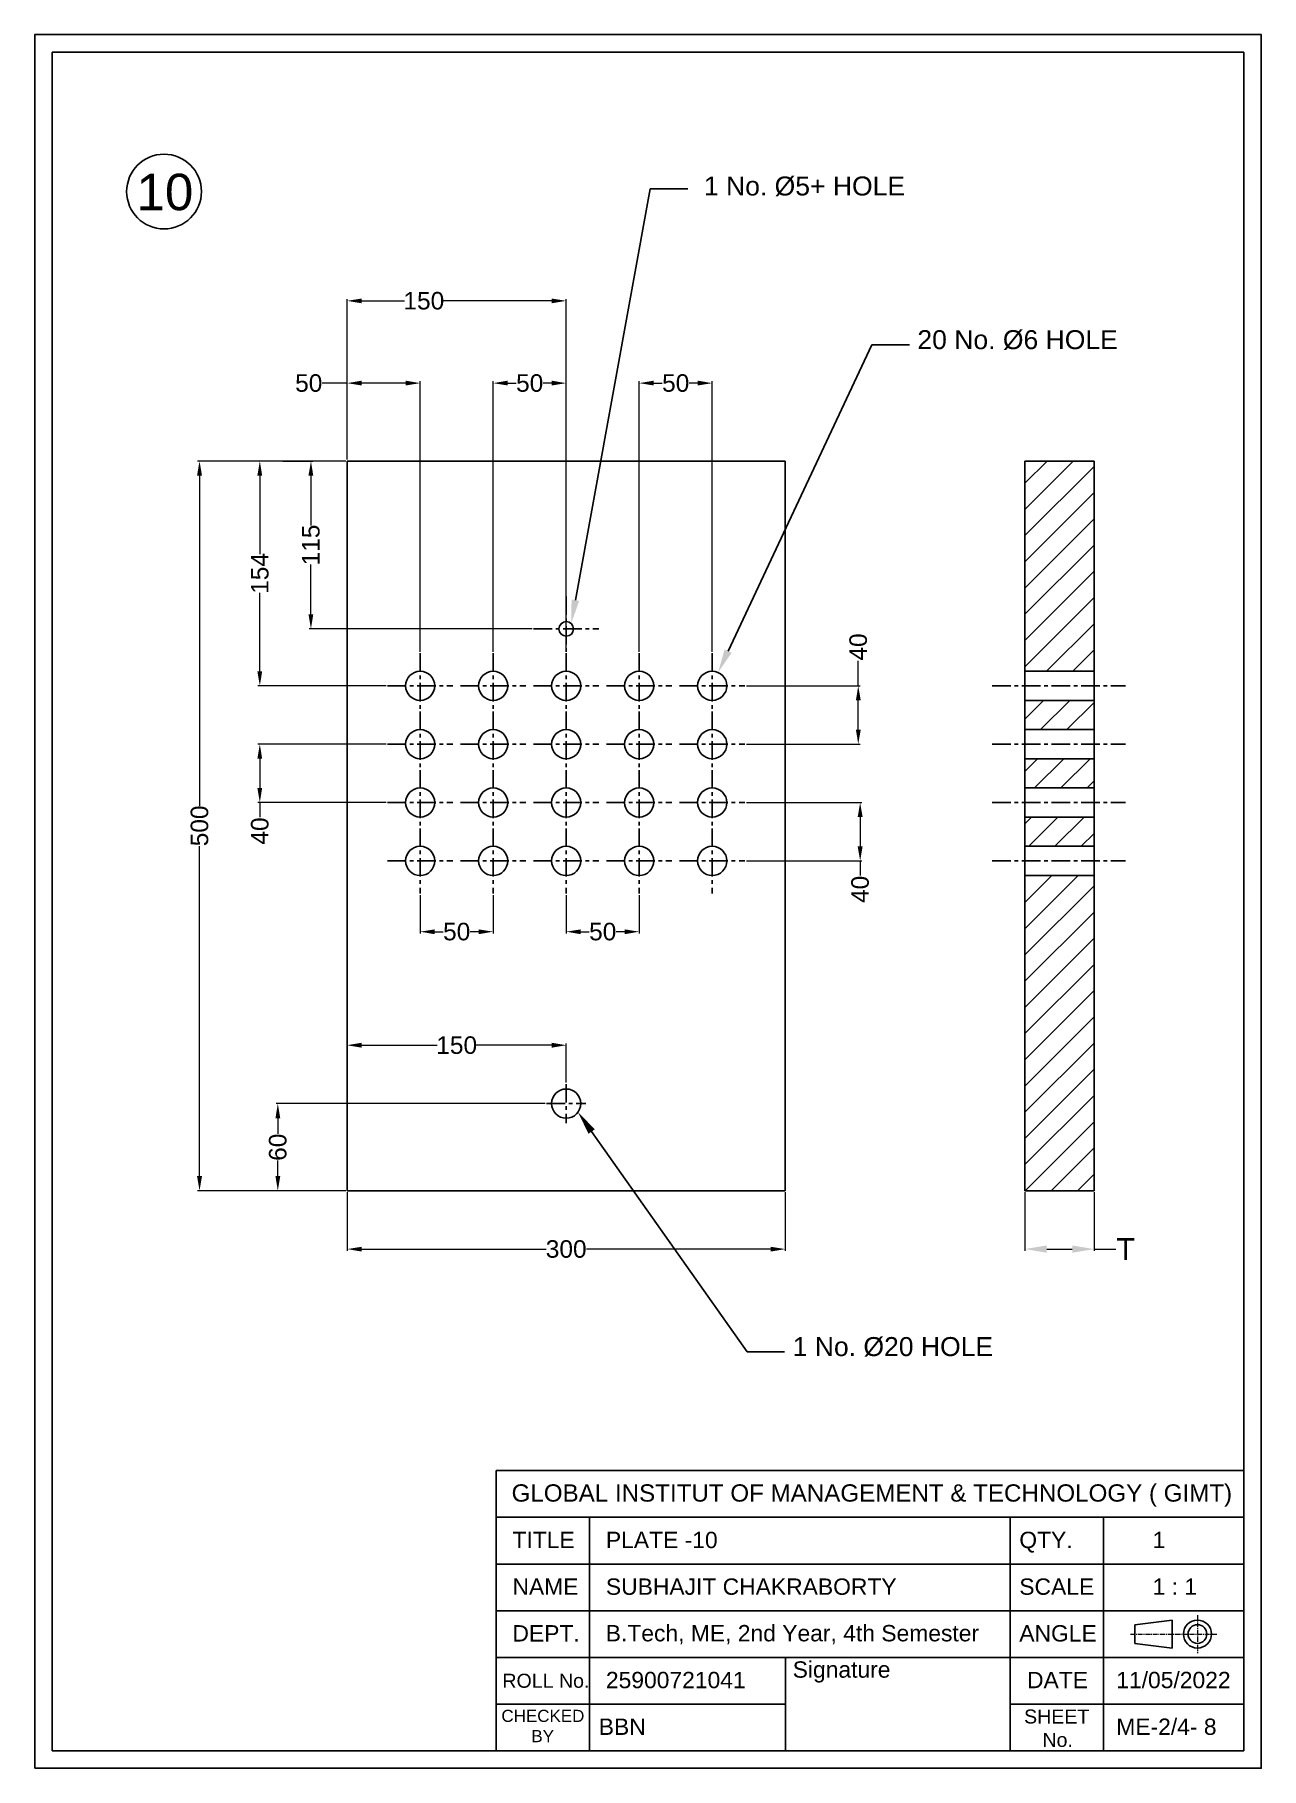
# Model space of a CAD drawing. Header units: millimetres. Extents: x 215 to 15965, y -6575 to 857.
# Drawn here: x 14088 to 14928, y -6500 to -5312 of the extents above; entities that cross this region are included whole.
import ezdxf
from ezdxf import colors
from ezdxf.entities.mleader import LeaderData, LeaderLine
from ezdxf.math import Vec2, Vec3

# ---------------------------------------------------------------- set-up
doc = ezdxf.new("R2010")
doc.units = ezdxf.units.MM
doc.linetypes.add('CENTER', pattern=[50.8, 31.75, -6.35, 6.35, -6.35])
doc.styles.get("Standard").update_dxf_attribs({"font": 'arial.ttf'})
doc.dimstyles.new('BIJU SP. D-LINE', dxfattribs={"dimtxt": 6, "dimasz": 5.5, "dimexe": 1.25, "dimexo": 1, "dimtad": 0, "dimdec": 0, "dimdsep": 46, "dimtxsty": 'Standard', "dimcen": 2.5, "dimclrd": 200, "dimclre": 200, "dimclrt": 256, "dimadec": 0, "dimazin": 0, "dimtm": 1e-09, "dimtfac": 1, "dimtdec": 0, "dimtmove": 0, "dimatfit": 3, "dimfxl": 0, "dimlwd": 13, "dimlwe": 13, "dimarcsym": 0})

msp = doc.modelspace()

# ---------------------------------------------------------------- texts
at = {"attachment_point": 1}
for s, width, insert, char_height in [('10', 42.736, (14157.3, -5407.1), 25), ('1 No. %%C5+ HOLE', 277.891, (14545.8, -5409), 13), ('20 No. %%C6 HOLE', 277.891, (14692, -5514.3), 13), ('1 No. %%C20 HOLE', 277.891, (14606.6, -6204.3), 13)]:
    msp.add_mtext_dynamic_manual_height_columns(s, width=width, gutter_width=12.5, heights=[0], dxfattribs=dict(at, insert=insert, char_height=char_height))

# ---------------------------------------------------------------- blocks, each defined once
blk = doc.blocks.new('*D609')
at = {"color": 200, "lineweight": 13, "transparency": 16777216}
for p, q in [((14300.5, -5604), (14240.4, -5604)), ((14241.7, -5614), (14241.7, -5667.7)), ((14241.7, -5748), (14241.7, -5694.3)), ((14328.2, -5758), (14240.4, -5758))]:
    blk.add_line(p, q, dxfattribs=at)
at = {"color": 200, "transparency": 16777216}
for points in [[(14240, -5614), (14243.3, -5614), (14241.7, -5604)], [(14240, -5748), (14243.3, -5748), (14241.7, -5758)]]:
    blk.add_solid(points, dxfattribs=at)
at = {"layer": 'Defpoints', "color": 0, "transparency": 16777216}
for p in [(14301.5, -5604), (14241.7, -5758), (14329.2, -5758)]:
    blk.add_point(p, dxfattribs=at)
at = {"transparency": 16777216, "insert": (14241.7, -5681), "char_height": 12, "attachment_point": 5, "rotation": 90}
blk.add_mtext('154', dxfattribs=at)
blk = doc.blocks.new('*D605')
at = {"color": 200, "lineweight": 13, "transparency": 16777216}
for p, q in [((14651.5, -5758), (14651.5, -5740.8)), ((14574.9, -5758), (14652.8, -5758)), ((14651.5, -5788), (14651.5, -5768)), ((14574.9, -5798), (14652.8, -5798))]:
    blk.add_line(p, q, dxfattribs=at)
at = {"color": 200, "transparency": 16777216}
for points in [[(14649.9, -5768), (14653.2, -5768), (14651.5, -5758)], [(14649.9, -5788), (14653.2, -5788), (14651.5, -5798)]]:
    blk.add_solid(points, dxfattribs=at)
at = {"layer": 'Defpoints', "color": 0, "transparency": 16777216}
for p in [(14573.9, -5758), (14573.9, -5798), (14651.5, -5798)]:
    blk.add_point(p, dxfattribs=at)
at = {"transparency": 16777216, "insert": (14651.5, -5731.4), "char_height": 12, "attachment_point": 5, "rotation": 90}
blk.add_mtext('40', dxfattribs=at)
blk = doc.blocks.new('*D607')
at = {"color": 200, "lineweight": 13, "transparency": 16777216}
for p, q in [((14574.9, -5838), (14654, -5838)), ((14652.8, -5848), (14652.8, -5868)), ((14574.9, -5878), (14654, -5878)), ((14652.8, -5878), (14652.8, -5888))]:
    blk.add_line(p, q, dxfattribs=at)
at = {"color": 200, "transparency": 16777216}
for points in [[(14651.1, -5848), (14654.5, -5848), (14652.8, -5838)], [(14651.1, -5868), (14654.5, -5868), (14652.8, -5878)]]:
    blk.add_solid(points, dxfattribs=at)
at = {"layer": 'Defpoints', "color": 0, "transparency": 16777216}
for p in [(14573.9, -5838), (14573.9, -5878), (14652.8, -5878)]:
    blk.add_point(p, dxfattribs=at)
at = {"transparency": 16777216, "insert": (14652.8, -5897.5), "char_height": 12, "attachment_point": 5, "rotation": 90}
blk.add_mtext('40', dxfattribs=at)
blk = doc.blocks.new('*D610')
at = {"color": 200, "lineweight": 13, "transparency": 16777216}
for p, q in [((14301.5, -5550.6), (14284.4, -5550.6)), ((14301.5, -5603), (14301.5, -5549.3)), ((14341.5, -5550.6), (14311.5, -5550.6)), ((14351.5, -5734.7), (14351.5, -5549.3))]:
    blk.add_line(p, q, dxfattribs=at)
at = {"color": 200, "transparency": 16777216}
for points in [[(14311.5, -5548.9), (14311.5, -5552.2), (14301.5, -5550.6)], [(14341.5, -5548.9), (14341.5, -5552.2), (14351.5, -5550.6)]]:
    blk.add_solid(points, dxfattribs=at)
at = {"layer": 'Defpoints', "color": 0, "transparency": 16777216}
for p in [(14351.5, -5550.6), (14301.5, -5604), (14351.5, -5735.7)]:
    blk.add_point(p, dxfattribs=at)
at = {"transparency": 16777216, "insert": (14275.2, -5550.6), "char_height": 12, "attachment_point": 5}
blk.add_mtext('50', dxfattribs=at)
blk = doc.blocks.new('*D611')
at = {"color": 200, "lineweight": 13, "transparency": 16777216}
for p, q in [((14401.5, -5734.7), (14401.5, -5549.3)), ((14411.5, -5550.6), (14417.3, -5550.6)), ((14441.5, -5550.6), (14435.7, -5550.6)), ((14451.5, -5734.7), (14451.5, -5549.3))]:
    blk.add_line(p, q, dxfattribs=at)
at = {"color": 200, "transparency": 16777216}
for points in [[(14411.5, -5548.9), (14411.5, -5552.2), (14401.5, -5550.6)], [(14441.5, -5548.9), (14441.5, -5552.2), (14451.5, -5550.6)]]:
    blk.add_solid(points, dxfattribs=at)
at = {"layer": 'Defpoints', "color": 0, "transparency": 16777216}
for p in [(14451.5, -5550.6), (14401.5, -5735.7), (14451.5, -5735.7)]:
    blk.add_point(p, dxfattribs=at)
at = {"transparency": 16777216, "insert": (14426.5, -5550.6), "char_height": 12, "attachment_point": 5}
blk.add_mtext('50', dxfattribs=at)
blk = doc.blocks.new('*D612')
at = {"color": 200, "lineweight": 13, "transparency": 16777216}
for p, q in [((14501.5, -5734.7), (14501.5, -5549.3)), ((14511.5, -5550.6), (14517.3, -5550.6)), ((14541.5, -5550.6), (14535.7, -5550.6)), ((14551.5, -5734.7), (14551.5, -5549.3))]:
    blk.add_line(p, q, dxfattribs=at)
at = {"color": 200, "transparency": 16777216}
for points in [[(14511.5, -5548.9), (14511.5, -5552.2), (14501.5, -5550.6)], [(14541.5, -5548.9), (14541.5, -5552.2), (14551.5, -5550.6)]]:
    blk.add_solid(points, dxfattribs=at)
at = {"layer": 'Defpoints', "color": 0, "transparency": 16777216}
for p in [(14551.5, -5550.6), (14501.5, -5735.7), (14551.5, -5735.7)]:
    blk.add_point(p, dxfattribs=at)
at = {"transparency": 16777216, "insert": (14526.5, -5550.6), "char_height": 12, "attachment_point": 5}
blk.add_mtext('50', dxfattribs=at)
blk = doc.blocks.new('*D613')
at = {"color": 200, "lineweight": 13, "transparency": 16777216}
for p, q in [((14301.5, -6105), (14301.5, -6145.3)), ((14601.5, -6105), (14601.5, -6145.3)), ((14311.5, -6144), (14437.7, -6144)), ((14591.5, -6144), (14465.4, -6144))]:
    blk.add_line(p, q, dxfattribs=at)
at = {"color": 200, "transparency": 16777216}
for points in [[(14311.5, -6142.4), (14311.5, -6145.7), (14301.5, -6144)], [(14591.5, -6142.4), (14591.5, -6145.7), (14601.5, -6144)]]:
    blk.add_solid(points, dxfattribs=at)
at = {"layer": 'Defpoints', "color": 0, "transparency": 16777216}
for p in [(14301.5, -6104), (14601.5, -6104), (14601.5, -6144)]:
    blk.add_point(p, dxfattribs=at)
at = {"transparency": 16777216, "insert": (14451.5, -6144), "char_height": 12, "attachment_point": 5}
blk.add_mtext('300', dxfattribs=at)
blk = doc.blocks.new('*D608')
at = {"color": 200, "lineweight": 13, "transparency": 16777216}
for p, q in [((14300.5, -5604), (14199.1, -5604)), ((14200.4, -5614), (14200.4, -5840.2)), ((14200.4, -6094), (14200.4, -5867.9)), ((14300.5, -6104), (14199.1, -6104))]:
    blk.add_line(p, q, dxfattribs=at)
at = {"color": 200, "transparency": 16777216}
for points in [[(14198.7, -5614), (14202.1, -5614), (14200.4, -5604)], [(14198.7, -6094), (14202.1, -6094), (14200.4, -6104)]]:
    blk.add_solid(points, dxfattribs=at)
at = {"layer": 'Defpoints', "color": 0, "transparency": 16777216}
for p in [(14301.5, -5604), (14200.4, -6104), (14301.5, -6104)]:
    blk.add_point(p, dxfattribs=at)
at = {"transparency": 16777216, "insert": (14200.4, -5854), "char_height": 12, "attachment_point": 5, "rotation": 90}
blk.add_mtext('500', dxfattribs=at)
blk = doc.blocks.new('*D614')
at = {"color": 200, "lineweight": 13, "transparency": 16777216}
for p, q in [((14351.5, -5901.4), (14351.5, -5927.8)), ((14401.5, -5901.4), (14401.5, -5927.8)), ((14361.5, -5926.5), (14367.3, -5926.5)), ((14391.5, -5926.5), (14385.7, -5926.5))]:
    blk.add_line(p, q, dxfattribs=at)
at = {"color": 200, "transparency": 16777216}
for points in [[(14361.5, -5924.9), (14361.5, -5928.2), (14351.5, -5926.5)], [(14391.5, -5924.9), (14391.5, -5928.2), (14401.5, -5926.5)]]:
    blk.add_solid(points, dxfattribs=at)
at = {"layer": 'Defpoints', "color": 0, "transparency": 16777216}
for p in [(14351.5, -5900.4), (14401.5, -5900.4), (14401.5, -5926.5)]:
    blk.add_point(p, dxfattribs=at)
at = {"transparency": 16777216, "insert": (14376.5, -5926.5), "char_height": 12, "attachment_point": 5}
blk.add_mtext('50', dxfattribs=at)
blk = doc.blocks.new('*D615')
at = {"color": 200, "lineweight": 13, "transparency": 16777216}
for p, q in [((14451.5, -5901.4), (14451.5, -5927.8)), ((14501.5, -5901.4), (14501.5, -5927.8)), ((14461.5, -5926.5), (14467.3, -5926.5)), ((14491.5, -5926.5), (14485.7, -5926.5))]:
    blk.add_line(p, q, dxfattribs=at)
at = {"color": 200, "transparency": 16777216}
for points in [[(14461.5, -5924.9), (14461.5, -5928.2), (14451.5, -5926.5)], [(14491.5, -5924.9), (14491.5, -5928.2), (14501.5, -5926.5)]]:
    blk.add_solid(points, dxfattribs=at)
at = {"layer": 'Defpoints', "color": 0, "transparency": 16777216}
for p in [(14451.5, -5900.4), (14501.5, -5900.4), (14501.5, -5926.5)]:
    blk.add_point(p, dxfattribs=at)
at = {"transparency": 16777216, "insert": (14476.5, -5926.5), "char_height": 12, "attachment_point": 5}
blk.add_mtext('50', dxfattribs=at)
blk = doc.blocks.new('*D606')
at = {"color": 200, "lineweight": 13, "transparency": 16777216}
for p, q in [((14328.2, -5798), (14240.4, -5798)), ((14241.7, -5808), (14241.7, -5828)), ((14328.2, -5838), (14240.4, -5838)), ((14241.7, -5838), (14241.7, -5848))]:
    blk.add_line(p, q, dxfattribs=at)
at = {"color": 200, "transparency": 16777216}
for points in [[(14240, -5808), (14243.3, -5808), (14241.7, -5798)], [(14240, -5828), (14243.3, -5828), (14241.7, -5838)]]:
    blk.add_solid(points, dxfattribs=at)
at = {"layer": 'Defpoints', "color": 0, "transparency": 16777216}
for p in [(14329.2, -5798), (14241.7, -5838), (14329.2, -5838)]:
    blk.add_point(p, dxfattribs=at)
at = {"transparency": 16777216, "insert": (14241.7, -5857.5), "char_height": 12, "attachment_point": 5, "rotation": 90}
blk.add_mtext('40', dxfattribs=at)
blk = doc.blocks.new('*D616')
at = {"color": 200, "lineweight": 13, "transparency": 16777216}
for p, q in [((14765.6, -6105), (14765.6, -6145.3)), ((14813, -6105), (14813, -6145.3)), ((14780.6, -6144), (14798, -6144)), ((14813, -6144), (14828, -6144))]:
    blk.add_line(p, q, dxfattribs=at)
at = {"color": 200, "transparency": 16777216}
for points in [[(14780.6, -6141.5), (14780.6, -6146.5), (14765.6, -6144)], [(14798, -6141.5), (14798, -6146.5), (14813, -6144)]]:
    blk.add_solid(points, dxfattribs=at)
at = {"layer": 'Defpoints', "color": 0, "transparency": 16777216}
for p in [(14765.6, -6104), (14813, -6104), (14813, -6144)]:
    blk.add_point(p, dxfattribs=at)
at = {"transparency": 16777216, "insert": (14834.6, -6144), "char_height": 15, "attachment_point": 5}
blk.add_mtext('T', dxfattribs=at)
blk = doc.blocks.new('A$C57C14B3D')
for p, q in [((316, 204), (316, 12)), ((316, 204), (828, 204)), ((828, 12), (828, 204)), ((828, 172), (316, 172)), ((380, 172), (380, 12)), ((668, 172), (668, 12)), ((732, 172), (732, 12)), ((828, 140), (316, 140)), ((828, 108), (316, 108)), ((753.4, 98.4), (779, 101.6)), ((753.4, 98.4), (753.4, 85.6)), ((779, 101.6), (779, 82.4)), ((753.4, 85.6), (779, 82.4)), ((316, 76), (828, 76)), ((514.1, 12), (514.1, 76)), ((316, 44), (514.1, 44)), ((668, 44), (828, 44)), ((316, 12), (828, 12))]:
    blk.add_line(p, q)
at = {"color": 6, "linetype": 'CENTER', "lineweight": 13, "ltscale": 0.1}
for p, q in [((796.3, 105), (796.3, 79)), ((750.5, 92), (809.8, 92))]:
    blk.add_line(p, q, dxfattribs=at)
at = {"color": 0}
for points in [[(0, 0), (840, 0), (840, 1188), (0, 1188)], [(12, 12), (828, 12), (828, 1176), (12, 1176)]]:
    blk.add_lwpolyline(points, close=True, dxfattribs=at)
for radius in [9.6, 6.4]:
    blk.add_circle((796.3, 92), radius)
at = {"attachment_point": 1}
for s, width, insert, char_height in [('GLOBAL INSTITUT OF MANAGEMENT & TECHNOLOGY ( GIMT)', 597.904, (326.6, 194.6), 11.84), ('TITLE', 160, (327.2, 162.1), 11.2), ('PLATE -10', 95.926, (391.2, 162.1), 11.2), ('QTY.', 160, (674.3, 162.1), 11.2), ('1', 160, (765.6, 162.1), 11.2), ('NAME', 160, (327.2, 130.1), 11.2), ('SUBHAJIT CHAKRABORTY', 471.098, (391.2, 130.1), 11.2), ('SCALE', 160, (674.3, 130.1), 11.2), ('1 : 1', 160, (765.6, 130.1), 11.2), ('DEPT.', 160, (327.2, 98.1), 11.2), ('B.Tech, ME, 2nd Year, 4th Semester ', 499.147, (391.1, 98.2), 11.2), ('ANGLE', 160, (674.3, 98.1), 11.2), ('Signature ', 160, (519.1, 73.3), 11.2), ('ROLL No.', 160, (320.3, 64.8), 9.6), ('25900721041', 160, (391.2, 66.1), 11.2), ('DATE', 160, (679.6, 66.1), 11.2), ('11/05/2022', 160, (740.7, 66.1), 11.2), ('\\pi-17.774;CHECKED\\P\\pi2.7621;BY', 20.087, (337.4, 40.1), 8.32), ('\\pi-14.14871,t110.65129;SHEET \\P\\pi-1.56917,t123.23083;No.', 15.544, (691.7, 40.3), 9.6), ('BBN', 160, (386.3, 34.1), 11.2), ('ME-2/4- 8', 160, (740.7, 34.1), 11.2)]:
    blk.add_mtext_dynamic_manual_height_columns(s, width=width, gutter_width=12.5, heights=[0], dxfattribs=dict(at, insert=insert, char_height=char_height))
blk = doc.blocks.new('*D618')
at = {"color": 200, "lineweight": 13, "transparency": 16777216}
for p, q in [((14437.1, -6044.3), (14252.8, -6044.3)), ((14254, -6054.3), (14254, -6065)), ((14254, -6094), (14254, -6083.4)), ((14300.5, -6104), (14252.8, -6104))]:
    blk.add_line(p, q, dxfattribs=at)
at = {"color": 200, "transparency": 16777216}
for points in [[(14252.4, -6054.3), (14255.7, -6054.3), (14254, -6044.3)], [(14252.4, -6094), (14255.7, -6094), (14254, -6104)]]:
    blk.add_solid(points, dxfattribs=at)
at = {"layer": 'Defpoints', "color": 0, "transparency": 16777216}
for p in [(14438.1, -6044.3), (14254, -6104), (14301.5, -6104)]:
    blk.add_point(p, dxfattribs=at)
at = {"transparency": 16777216, "insert": (14254, -6074.2), "char_height": 12, "attachment_point": 5, "rotation": 90}
blk.add_mtext('60', dxfattribs=at)
blk = doc.blocks.new('*D619')
at = {"color": 200, "lineweight": 13, "transparency": 16777216}
for p, q in [((14301.5, -6015.5), (14301.5, -6003.1)), ((14311.5, -6004.3), (14363.2, -6004.3)), ((14441.5, -6004.3), (14389.8, -6004.3)), ((14451.5, -6029.9), (14451.5, -6003.1))]:
    blk.add_line(p, q, dxfattribs=at)
at = {"color": 200, "transparency": 16777216}
for points in [[(14311.5, -6002.6), (14311.5, -6006), (14301.5, -6004.3)], [(14441.5, -6002.6), (14441.5, -6006), (14451.5, -6004.3)]]:
    blk.add_solid(points, dxfattribs=at)
at = {"layer": 'Defpoints', "color": 0, "transparency": 16777216}
for p in [(14301.5, -6004.3), (14301.5, -6016.5), (14451.5, -6030.9)]:
    blk.add_point(p, dxfattribs=at)
at = {"transparency": 16777216, "insert": (14376.5, -6004.3), "char_height": 12, "attachment_point": 5}
blk.add_mtext('150', dxfattribs=at)
blk = doc.blocks.new('*D642')
at = {"color": 200, "lineweight": 13, "transparency": 16777216}
for p, q in [((14257.5, -5604), (14277.9, -5604)), ((14276.7, -5614), (14276.7, -5648.2)), ((14276.7, -5709), (14276.7, -5674.9)), ((14428.2, -5719), (14275.4, -5719))]:
    blk.add_line(p, q, dxfattribs=at)
at = {"color": 200, "transparency": 16777216}
for points in [[(14275, -5614), (14278.3, -5614), (14276.7, -5604)], [(14275, -5709), (14278.3, -5709), (14276.7, -5719)]]:
    blk.add_solid(points, dxfattribs=at)
at = {"layer": 'Defpoints', "color": 0, "transparency": 16777216}
for p in [(14256.5, -5604), (14276.7, -5719), (14429.2, -5719)]:
    blk.add_point(p, dxfattribs=at)
at = {"transparency": 16777216, "insert": (14276.7, -5661.5), "char_height": 12, "attachment_point": 5, "rotation": 90}
blk.add_mtext('115', dxfattribs=at)
blk = doc.blocks.new('*D643')
at = {"color": 200, "lineweight": 13, "transparency": 16777216}
for p, q in [((14301.5, -5603), (14301.5, -5493)), ((14311.5, -5494.2), (14340.7, -5494.2)), ((14441.5, -5494.2), (14367.3, -5494.2)), ((14451.5, -5695.7), (14451.5, -5493))]:
    blk.add_line(p, q, dxfattribs=at)
at = {"color": 200, "transparency": 16777216}
for points in [[(14311.5, -5492.6), (14311.5, -5495.9), (14301.5, -5494.2)], [(14441.5, -5492.6), (14441.5, -5495.9), (14451.5, -5494.2)]]:
    blk.add_solid(points, dxfattribs=at)
at = {"layer": 'Defpoints', "color": 0, "transparency": 16777216}
for p in [(14451.5, -5494.2), (14301.5, -5604), (14451.5, -5696.7)]:
    blk.add_point(p, dxfattribs=at)
at = {"transparency": 16777216, "insert": (14354, -5494.2), "char_height": 12, "attachment_point": 5}
blk.add_mtext('150', dxfattribs=at)

# ---------------------------------------------------------------- dimensions: what is measured, and where the dimension line sits
for base, p1, p2, picture, middle in [((14451.5, -5494.2), (14301.5, -5604), (14451.5, -5696.7), '*D643', (14354, -5494.2)), ((14351.5, -5550.6), (14301.5, -5604), (14351.5, -5735.7), '*D610', (14275.2, -5550.6)), ((14451.5, -5550.6), (14401.5, -5735.7), (14451.5, -5735.7), '*D611', (14426.5, -5550.6))]:
    dim = msp.add_linear_dim(base=base, p1=p1, p2=p2, dimstyle='BIJU SP. D-LINE', override={"dimtxt": 12, "dimasz": 10})
    dim.commit()
    dim.dimension.update_dxf_attribs({"geometry": picture, "text_midpoint": middle, "dimtype": 160})
for base, p1, p2, picture, middle in [((14551.5, -5550.6), (14501.5, -5735.7), (14551.5, -5735.7), '*D612', (14526.5, -5550.6)), ((14401.5, -5926.5), (14351.5, -5900.4), (14401.5, -5900.4), '*D614', (14376.5, -5926.5)), ((14501.5, -5926.5), (14451.5, -5900.4), (14501.5, -5900.4), '*D615', (14476.5, -5926.5)), ((14301.5, -6004.3), (14451.5, -6030.9), (14301.5, -6016.5), '*D619', (14376.5, -6004.3)), ((14601.5, -6144), (14301.5, -6104), (14601.5, -6104), '*D613', (14451.5, -6144))]:
    dim = msp.add_linear_dim(base=base, p1=p1, p2=p2, dimstyle='BIJU SP. D-LINE', override={"dimtxt": 12, "dimasz": 10})
    dim.commit()
    dim.dimension.update_dxf_attribs({"geometry": picture, "text_midpoint": middle})
for base, p1, p2, picture, middle in [((14200.4, -6104), (14301.5, -5604), (14301.5, -6104), '*D608', (14200.4, -5854)), ((14241.7, -5758), (14301.5, -5604), (14329.2, -5758), '*D609', (14241.7, -5681)), ((14276.7, -5719), (14256.5, -5604), (14429.2, -5719), '*D642', (14276.7, -5661.5)), ((14241.7, -5838), (14329.2, -5798), (14329.2, -5838), '*D606', (14241.7, -5857.5)), ((14652.8, -5878), (14573.9, -5838), (14573.9, -5878), '*D607', (14652.8, -5897.5)), ((14254, -6104), (14438.1, -6044.3), (14301.5, -6104), '*D618', (14254, -6074.2))]:
    dim = msp.add_linear_dim(base=base, p1=p1, p2=p2, angle=90, dimstyle='BIJU SP. D-LINE', override={"dimtxt": 12, "dimasz": 10})
    dim.commit()
    dim.dimension.update_dxf_attribs({"geometry": picture, "text_midpoint": middle})
dim = msp.add_linear_dim(base=(14651.5, -5798), p1=(14573.9, -5758), p2=(14573.9, -5798), angle=90, dimstyle='BIJU SP. D-LINE', override={"dimtxt": 12, "dimasz": 10})
dim.commit()
dim.dimension.update_dxf_attribs({"geometry": '*D605', "text_midpoint": (14651.5, -5731.4), "dimtype": 160})
dim = msp.add_linear_dim(base=(14813, -6144), p1=(14765.6, -6104), p2=(14813, -6104), text='T', dimstyle='BIJU SP. D-LINE', override={"dimtxt": 15, "dimasz": 15})
dim.commit()
dim.dimension.update_dxf_attribs({"geometry": '*D616', "text_midpoint": (14834.6, -6144), "dimtype": 160})

# ---------------------------------------------------------------- hatches: boundary and pattern name
at = {"true_color": 0x58ba48}
h = msp.add_hatch(dxfattribs=at)
h.set_pattern_fill('ANSI31', color=85, scale=4)
h.set_pattern_definition([(45, (3717.414, 0), (-8.980256, 8.980256), [])])
h.paths.add_polyline_path([(14813, -5604), (14765.6, -5604), (14765.6, -5748), (14813, -5748)])
h.paths.add_polyline_path([(14813, -5788), (14813, -5768), (14765.6, -5768), (14765.6, -5788)])
h.paths.add_polyline_path([(14813, -5828), (14813, -5808), (14765.6, -5808), (14765.6, -5828)])
h.paths.add_polyline_path([(14813, -5868), (14813, -5848), (14765.6, -5848), (14765.6, -5868)])
h.paths.add_polyline_path([(14813, -5888), (14765.6, -5888), (14765.6, -6104), (14813, -6104)])

# ---------------------------------------------------------------- linework, layer by layer
for p, q in [((14301.5, -5604), (14601.5, -5604)), ((14301.5, -6104), (14301.5, -5604)), ((14601.5, -5604), (14601.5, -6104)), ((14765.6, -5604), (14813, -5604)), ((14765.6, -6104), (14765.6, -5604)), ((14813, -5604), (14813, -6104)), ((14765.6, -5748), (14813, -5748)), ((14765.6, -5768), (14813, -5768)), ((14765.6, -5788), (14813, -5788)), ((14765.6, -5808), (14813, -5808)), ((14765.6, -5828), (14813, -5828)), ((14765.6, -5848), (14813, -5848)), ((14765.6, -5868), (14813, -5868)), ((14765.6, -5888), (14813, -5888)), ((14601.5, -6104), (14301.5, -6104)), ((14813, -6104), (14765.6, -6104))]:
    msp.add_line(p, q)
at = {"color": 1, "linetype": 'CENTER', "ltscale": 0.4}
for p, q in [((14451.5, -5696.7), (14451.5, -5741.4)), ((14429.2, -5719), (14473.9, -5719)), ((14351.5, -5735.7), (14351.5, -5780.4)), ((14401.5, -5735.7), (14401.5, -5780.4)), ((14451.5, -5735.7), (14451.5, -5780.4)), ((14501.5, -5735.7), (14501.5, -5780.4)), ((14551.5, -5735.7), (14551.5, -5780.4)), ((14329.2, -5758), (14373.9, -5758)), ((14379.2, -5758), (14423.9, -5758)), ((14429.2, -5758), (14473.9, -5758)), ((14479.2, -5758), (14523.9, -5758)), ((14529.2, -5758), (14573.9, -5758)), ((14743.2, -5758), (14834.5, -5758)), ((14351.5, -5775.7), (14351.5, -5820.4)), ((14401.5, -5775.7), (14401.5, -5820.4)), ((14451.5, -5775.7), (14451.5, -5820.4)), ((14501.5, -5775.7), (14501.5, -5820.4)), ((14551.5, -5775.7), (14551.5, -5820.4)), ((14329.2, -5798), (14373.9, -5798)), ((14379.2, -5798), (14423.9, -5798)), ((14429.2, -5798), (14473.9, -5798)), ((14479.2, -5798), (14523.9, -5798)), ((14529.2, -5798), (14573.9, -5798)), ((14743.2, -5798), (14834.5, -5798)), ((14351.5, -5815.7), (14351.5, -5860.4)), ((14401.5, -5815.7), (14401.5, -5860.4)), ((14451.5, -5815.7), (14451.5, -5860.4)), ((14501.5, -5815.7), (14501.5, -5860.4)), ((14551.5, -5815.7), (14551.5, -5860.4)), ((14329.2, -5838), (14373.9, -5838)), ((14379.2, -5838), (14423.9, -5838)), ((14429.2, -5838), (14473.9, -5838)), ((14479.2, -5838), (14523.9, -5838)), ((14529.2, -5838), (14573.9, -5838)), ((14743.2, -5838), (14834.5, -5838)), ((14351.5, -5855.7), (14351.5, -5900.4)), ((14401.5, -5855.7), (14401.5, -5900.4)), ((14451.5, -5855.7), (14451.5, -5900.4)), ((14501.5, -5855.7), (14501.5, -5900.4)), ((14551.5, -5855.7), (14551.5, -5900.4)), ((14329.2, -5878), (14373.9, -5878)), ((14379.2, -5878), (14423.9, -5878)), ((14429.2, -5878), (14473.9, -5878)), ((14479.2, -5878), (14523.9, -5878)), ((14529.2, -5878), (14573.9, -5878)), ((14743.2, -5878), (14834.5, -5878)), ((14451.5, -6030.9), (14451.5, -6057.8)), ((14438.1, -6044.3), (14465, -6044.3))]:
    msp.add_line(p, q, dxfattribs=at)
for centre, radius in [((14176.1, -5419.3), 25.6), ((14451.5, -5719), 5), ((14351.5, -5758), 10), ((14401.5, -5758), 10), ((14451.5, -5758), 10), ((14501.5, -5758), 10), ((14551.5, -5758), 10), ((14351.5, -5798), 10), ((14401.5, -5798), 10), ((14451.5, -5798), 10), ((14501.5, -5798), 10), ((14551.5, -5798), 10), ((14351.5, -5838), 10), ((14401.5, -5838), 10), ((14451.5, -5838), 10), ((14501.5, -5838), 10), ((14551.5, -5838), 10), ((14351.5, -5878), 10), ((14401.5, -5878), 10), ((14451.5, -5878), 10), ((14501.5, -5878), 10), ((14551.5, -5878), 10), ((14451.5, -6044.3), 10)]:
    msp.add_circle(centre, radius)

# ---------------------------------------------------------------- block references
msp.add_blockref('A$C57C14B3D', (14087.5, -6499.8))

msp.set_redraw_order([(e.dxf.handle, doc.entitydb.next_handle()) for e in msp.query("TEXT MTEXT ATTDEF DIMENSION ARC_DIMENSION")])  # texts and dimensions are drawn at this point

# ---------------------------------------------------------------- leaders
ml = msp.add_multileader_mtext('Standard')
ml.set_content('', color=256)
ml.set_leader_properties(color=6)
ml.build(insert=Vec2(0, 0))
ml.multileader.update_dxf_attribs({"dogleg_length": 25.7, "arrow_head_size": 16.2})
ctx = ml.context
ctx.base_point, ctx.char_height, ctx.arrow_head_size, ctx.landing_gap_size, ctx.plane_origin = Vec3(14534.8, -5417.4), 2.6, 16.2, 1.3, Vec3(14354.6, -5596)
notes = []
notes.append((ctx, [(0, (1, 1, 0), (14509.1, -5417.4), (1, 0), 25.7, [(0, [(14454.9, -5715.3)], 0, [])])]))
ctx.mtext.insert, ctx.mtext.flow_direction = Vec3(14536.1, -5416.1), 5
ml = msp.add_multileader_mtext('Standard')
ml.set_content('', color=256)
ml.set_leader_properties(color=6)
ml.build(insert=Vec2(0, 0))
ml.multileader.update_dxf_attribs({"arrow_head_size": 16.2})
ctx = ml.context
ctx.base_point, ctx.char_height, ctx.arrow_head_size, ctx.landing_gap_size, ctx.plane_origin = Vec3(14686.5, -5524.3), 2.6, 16.2, 1.3, Vec3(14520.4, -5599.9)
notes.append((ctx, [(0, (1, 1, 0), (14660.8, -5524.3), (1, 0), 25.7, [(0, [(14555.5, -5748.9)], 0, [])])]))
ctx.mtext.insert, ctx.mtext.flow_direction = Vec3(14687.8, -5523), 5
ml = msp.add_multileader_mtext('Standard')
ml.set_content('', color=256)
ml.set_leader_properties(color=6)
ml.build(insert=Vec2(0, 0))
ml.multileader.update_dxf_attribs({"arrow_head_size": 16.2})
ctx = ml.context
ctx.base_point, ctx.char_height, ctx.arrow_head_size, ctx.landing_gap_size, ctx.plane_origin = Vec3(14601.1, -6214.3), 2.6, 16.2, 1.3, Vec3(14381.7, -6289.9)
notes.append((ctx, [(0, (1, 1, 0), (14575.4, -6214.3), (1, 0), 25.7, [(0, [(14459.6, -6050.2)], 0, [])])]))
ctx.mtext.insert, ctx.mtext.flow_direction = Vec3(14602.4, -6213), 5
for ctx, leaders in notes:
    for number, flags, end, landing, length, lines in leaders:
        leader = LeaderData()
        leader.index, (leader.has_last_leader_line, leader.has_dogleg_vector, leader.attachment_direction) = number, flags
        leader.last_leader_point, leader.dogleg_vector, leader.dogleg_length = Vec3(end), Vec3(landing), length
        for number, points, colour, breaks in lines:
            line = LeaderLine()
            line.index, line.vertices, line.color, line.breaks = number, Vec3.list(points), colors.encode_raw_color(colour), breaks
            leader.lines.append(line)
        ctx.leaders.append(leader)

doc.saveas('drawing.dxf')
